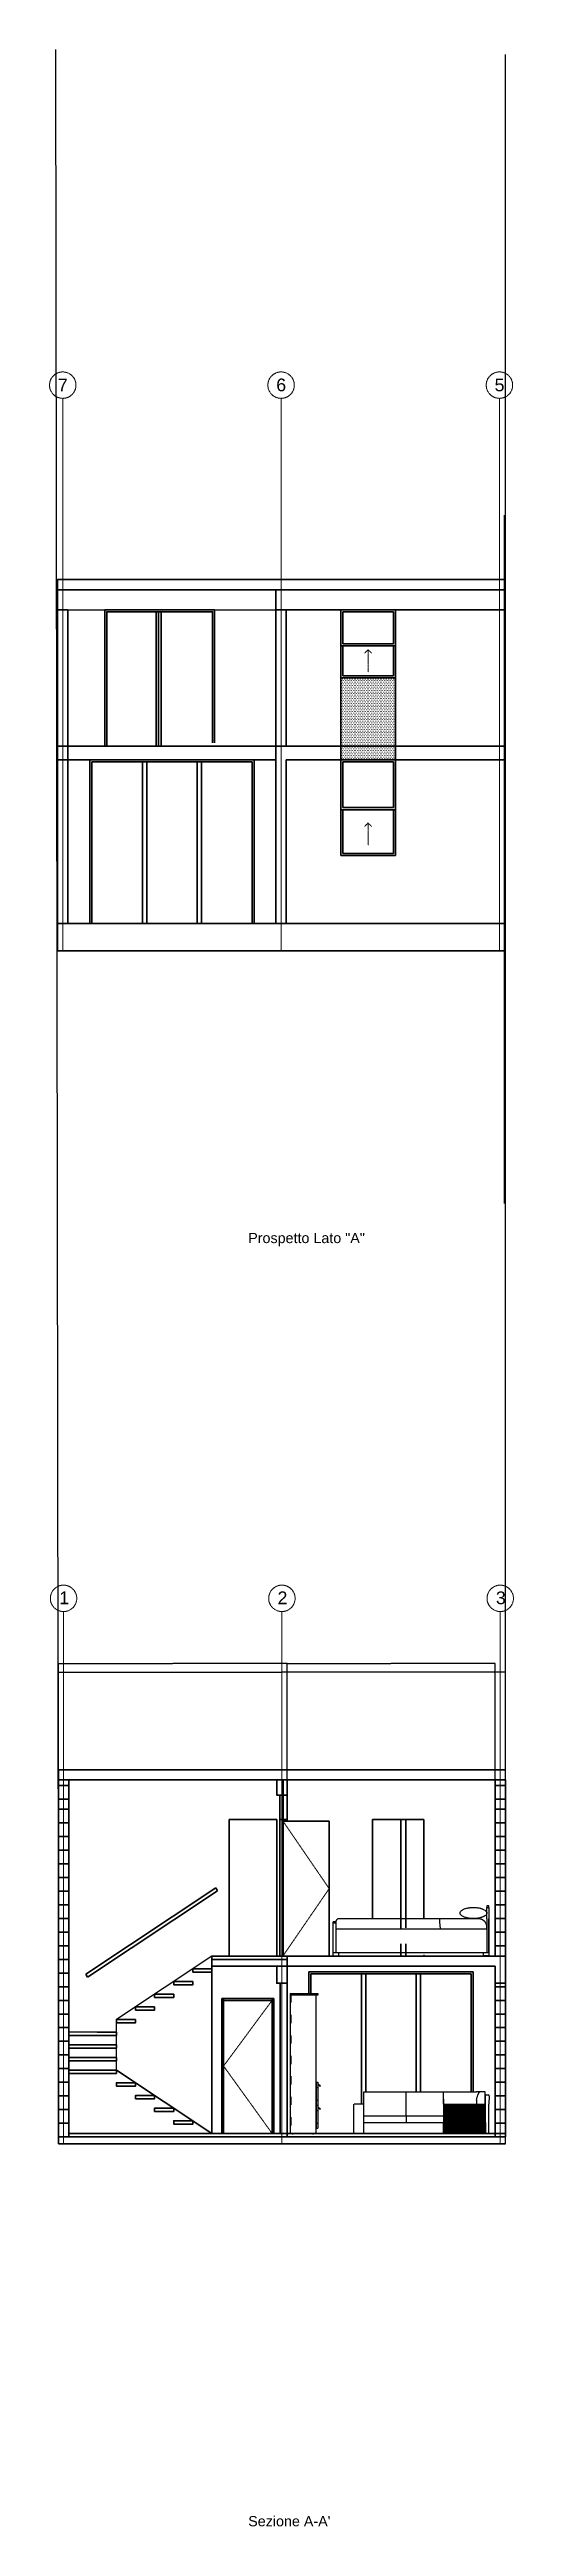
# Model space of a CAD drawing. Header units: millimetres. Extents: x -97637 to -42340, y -629302 to -310830.
# Drawn here: x -47034 to -46354, y -314460 to -310830 of the extents above; entities that cross this region are included whole.
import ezdxf

# ---------------------------------------------------------------- set-up
doc = ezdxf.new("R2010")
doc.units = ezdxf.units.MM
for name, pattern in [('ACAD_ISO03W100', [30, 12, -18]), ('CENTER2', [1.125, 0.75, -0.125, 0.125, -0.125]), ('HIDDEN', [0.375, 0.25, -0.125])]:
    doc.linetypes.add(name, pattern=pattern)
for name, color, linetype, lineweight in [('A-ANNO-DIMS', 3, 'Continuous', 18), ('A-ANNO-SYMB', 3, 'Continuous', 18), ('A-ANNO-TEXT', 3, 'Continuous', 18), ('A-ELEV-MBE1', 7, 'Continuous', 35), ('A-ELEV-OVHD', 3, 'HIDDEN', 18), ('A-ELEV-PATT', 8, 'Continuous', 18), ('A-SECT-MCUT', 7, 'Continuous', 35), ('A-WALL-FULL-INTR', 7, 'Continuous', 35)]:
    doc.layers.add(name, color=color, linetype=linetype, lineweight=lineweight)
doc.layers.add('Common_Layer', color=7, linetype='Continuous')
doc.styles.add('E-ROMANS', font='romans.shx', dxfattribs={"width": 0.8})
doc.styles.get("Standard").update_dxf_attribs({"font": 'arial.ttf'})
doc.dimstyles.new('E-0050_TICK_18', dxfattribs={"dimscale": 0.001, "dimtxt": 90, "dimasz": 90, "dimexe": 45, "dimexo": 30, "dimgap": 45, "dimtad": 0, "dimzin": 0, "dimdsep": 46, "dimtxsty": 'E-ROMANS', "dimblk": 'OBLIQUE', "dimcen": 45, "dimclrd": 256, "dimclre": 256, "dimclrt": 256, "dimadec": 0, "dimazin": 0, "dimtfac": 1, "dimtmove": 1, "dimatfit": 3, "dimldrblk": 'OPEN90', "dimfxl": 1, "dimtfill": 1, "dimtolj": 1, "dimtzin": 0, "dimarcsym": 0})
pattern_1 = [(45, (-43640.73705, -282705.3433), (-0.224506403, 0.224506403), [])]

msp = doc.modelspace()

# ---------------------------------------------------------------- texts
at = {"color": 18, "true_color": 0x000000, "char_height": 15, "attachment_point": 1}
for s, insert in [('Prospetto Lato "A"', (-46742.508, -312564.328)), ("Sezione A-A'", (-46742.508, -314444.571))]:
    msp.add_mtext_dynamic_manual_height_columns(s, width=1464.0773, gutter_width=12.5, heights=[0], dxfattribs=dict(at, insert=insert))
at = {"layer": 'A-ANNO-TEXT', "char_height": 18.60834}
for s, insert, attachment_point in [('{\\fArial|b0|i0|c0|p34;7}', (-47014.339, -311322.188), 5), ('{\\fArial|b0|i0|c0|p34;6}', (-46694.218, -311321.991), 5), ('{\\fArial|b0|i0|c0|p34;5}', (-46374.193, -311322.029), 5), ('{\\fArial|b0|i0|c0|p34;1}', (-47019.543, -313089.783), 1), ('{\\fArial|b0|i0|c0|p34;2}', (-46699.543, -313089.783), 1), ('{\\fArial|b0|i0|c0|p34;3}', (-46379.543, -313089.783), 1)]:
    msp.add_mtext(s, dxfattribs=dict(at, insert=insert, attachment_point=attachment_point))

# ---------------------------------------------------------------- blocks, each defined once
blk = doc.blocks.new('_Oblique')
at = {"color": 0, "linetype": 'ByBlock', "lineweight": -2}
blk.add_line((-0.5, -0.5), (0.5, 0.5), dxfattribs=at)
blk = doc.blocks.new('*D20')
at = {"layer": 'A-ANNO-DIMS', "lineweight": -2, "transparency": 16777216}
for p, q in [((-46694.3, -312151.2), (-46694.3, -312151.2)), ((-46694.3, -312151.2), (-46534.6, -312151.2)), ((-46374.3, -312151.2), (-46534.1, -312151.2)), ((-46374.3, -312151.2), (-46374.3, -312151.2))]:
    blk.add_line(p, q, dxfattribs=at)
at = {"layer": 'A-ANNO-DIMS', "lineweight": -2, "transparency": 16777216, "xscale": 0.09, "yscale": 0.09, "zscale": 0.09, "rotation": 180}
blk.add_blockref('_Oblique', (-46694.3, -312151.2), dxfattribs=at)
at = {"layer": 'A-ANNO-DIMS', "lineweight": -2, "transparency": 16777216, "xscale": 0.09, "yscale": 0.09, "zscale": 0.09}
blk.add_blockref('_Oblique', (-46374.3, -312151.2), dxfattribs=at)
at = {"layer": 'A-ANNO-DIMS', "transparency": 16777216, "insert": (-46534.3, -312151.2), "char_height": 0.09, "attachment_point": 5, "style": 'E-ROMANS', "bg_fill": 3, "box_fill_scale": 1.1, "bg_fill_color": 256, "bg_fill_true_color": 13158600, "bg_fill_transparency": 0}
blk.add_mtext('\\A1;320.00', dxfattribs=at)
blk = doc.blocks.new('_Open90')
at = {"color": 0, "linetype": 'ByBlock', "lineweight": -2}
for p, q in [((0, 0), (-1, 0)), ((-0.5, 0.5), (0, 0)), ((0, 0), (-0.5, -0.5))]:
    blk.add_line(p, q, dxfattribs=at)
blk = doc.blocks.new('*D33')
at = {"layer": 'A-ANNO-DIMS', "lineweight": -2, "transparency": 16777216}
for p, q in [((-47020.6, -313368.9), (-47020.6, -313195.4)), ((-47020.6, -313195.5), (-46853.4, -313195.5)), ((-46685.6, -313195.5), (-46852.9, -313195.5)), ((-46685.6, -313375.7), (-46685.6, -313195.4))]:
    blk.add_line(p, q, dxfattribs=at)
at = {"layer": 'A-ANNO-DIMS', "lineweight": -2, "transparency": 16777216, "xscale": 0.09, "yscale": 0.09, "zscale": 0.09, "rotation": 180}
blk.add_blockref('_Oblique', (-47020.6, -313195.5), dxfattribs=at)
at = {"layer": 'A-ANNO-DIMS', "lineweight": -2, "transparency": 16777216, "xscale": 0.09, "yscale": 0.09, "zscale": 0.09}
blk.add_blockref('_Oblique', (-46685.6, -313195.5), dxfattribs=at)
at = {"layer": 'A-ANNO-DIMS', "transparency": 16777216, "insert": (-46853.1, -313195.5), "char_height": 0.09, "attachment_point": 5, "style": 'E-ROMANS', "bg_fill": 3, "box_fill_scale": 1.1, "bg_fill_color": 256, "bg_fill_true_color": 13158600, "bg_fill_transparency": 0}
blk.add_mtext('\\A1;335.00', dxfattribs=at)
blk = doc.blocks.new('*D34')
at = {"layer": 'A-ANNO-DIMS', "lineweight": -2, "transparency": 16777216}
for p, q in [((-46685.6, -313375.7), (-46685.6, -313195.4)), ((-46685.6, -313195.5), (-46533.4, -313195.5)), ((-46380.6, -313195.5), (-46532.9, -313195.5)), ((-46380.6, -313375.7), (-46380.6, -313195.4))]:
    blk.add_line(p, q, dxfattribs=at)
at = {"layer": 'A-ANNO-DIMS', "lineweight": -2, "transparency": 16777216, "xscale": 0.09, "yscale": 0.09, "zscale": 0.09, "rotation": 180}
blk.add_blockref('_Oblique', (-46685.6, -313195.5), dxfattribs=at)
at = {"layer": 'A-ANNO-DIMS', "lineweight": -2, "transparency": 16777216, "xscale": 0.09, "yscale": 0.09, "zscale": 0.09}
blk.add_blockref('_Oblique', (-46380.6, -313195.5), dxfattribs=at)
at = {"layer": 'A-ANNO-DIMS', "transparency": 16777216, "insert": (-46533.1, -313195.5), "char_height": 0.09, "attachment_point": 5, "style": 'E-ROMANS', "bg_fill": 3, "box_fill_scale": 1.1, "bg_fill_color": 256, "bg_fill_true_color": 13158600, "bg_fill_transparency": 0}
blk.add_mtext('\\A1;305.00', dxfattribs=at)
blk = doc.blocks.new('*D35')
at = {"layer": 'A-ANNO-DIMS', "lineweight": -2, "transparency": 16777216}
for p, q in [((-47020.6, -313350.9), (-47020.6, -313207.8)), ((-47020.6, -313207.9), (-46693.4, -313207.9)), ((-46365.6, -313207.9), (-46692.9, -313207.9)), ((-46365.6, -313350.9), (-46365.6, -313207.8))]:
    blk.add_line(p, q, dxfattribs=at)
at = {"layer": 'A-ANNO-DIMS', "lineweight": -2, "transparency": 16777216, "xscale": 0.09, "yscale": 0.09, "zscale": 0.09, "rotation": 180}
blk.add_blockref('_Oblique', (-47020.6, -313207.9), dxfattribs=at)
at = {"layer": 'A-ANNO-DIMS', "lineweight": -2, "transparency": 16777216, "xscale": 0.09, "yscale": 0.09, "zscale": 0.09}
blk.add_blockref('_Oblique', (-46365.6, -313207.9), dxfattribs=at)
at = {"layer": 'A-ANNO-DIMS', "transparency": 16777216, "insert": (-46693.1, -313207.9), "char_height": 0.09, "attachment_point": 5, "style": 'E-ROMANS', "bg_fill": 3, "box_fill_scale": 1.1, "bg_fill_color": 256, "bg_fill_true_color": 13158600, "bg_fill_transparency": 0}
blk.add_mtext('\\A1;655.00', dxfattribs=at)

# ---------------------------------------------------------------- hatches: boundary and pattern name
at = {"layer": 'A-ELEV-PATT'}
h = msp.add_hatch(dxfattribs=at)
h.set_pattern_fill('DOTS', color=256, scale=1.5, angle=180, style=0)
h.set_pattern_definition([(360, (-49441.1655, -338401.3612), (1.190625, 2.38125), [0, -2.38125])])
h.paths.add_polyline_path([(-46526.839, -311751.238), (-46606.839, -311751.238), (-46606.839, -311871.238), (-46526.839, -311871.238)])
at = {"layer": 'A-ELEV-PATT', "linetype": 'CENTER2'}
h = msp.add_hatch(dxfattribs=at)
h.set_pattern_fill('ANSI31', color=256, scale=0.1, angle=-90)
h.set_pattern_definition([(315, (-15923.3402, -320237.61514), (0.224506403, 0.224506403), [])])
h.paths.add_polyline_path([(-46408.193, -313840.951), (-46456.092, -313840.951), (-46456.092, -313858.195), (-46408.193, -313858.195)])
h = msp.add_hatch(dxfattribs=at)
h.set_pattern_fill('ANSI31', color=256, scale=0.1)
h.set_pattern_definition(pattern_1)
h.paths.add_polyline_path([(-46394.823, -313867.756), (-46456.092, -313867.756), (-46456.092, -313883.911), (-46394.823, -313883.911)])
h.paths.add_polyline_path([(-46395.048, -313840.951), (-46408.193, -313840.951), (-46408.193, -313867.756), (-46395.048, -313867.756)])
h = msp.add_hatch(dxfattribs=at)
h.set_pattern_fill('ANSI31', color=256, scale=0.1)
h.set_pattern_definition(pattern_1)
h.paths.add_polyline_path([(-46408.193, -313858.195), (-46456.092, -313858.195), (-46456.092, -313867.756), (-46408.193, -313867.756)])

# ---------------------------------------------------------------- linework, layer by layer
for p, q in [((-47006.839, -311651.238), (-46701.839, -311651.238)), ((-46795.64, -313623.931), (-46935.64, -313716.781)), ((-46680.993, -313678.771), (-46640.636, -313678.771)), ((-46680.993, -313678.885), (-46680.993, -313883.911)), ((-46680.13, -313680.18), (-46680.993, -313680.18)), ((-46640.528, -313681.475), (-46680.993, -313681.475)), ((-46643.225, -313681.475), (-46643.225, -313883.911)), ((-46640.528, -313678.885), (-46640.528, -313681.475)), ((-46935.64, -313791.017), (-46935.64, -313721.781)), ((-46643.117, -313808.807), (-46640.528, -313808.807)), ((-46643.117, -313808.807), (-46643.117, -313842.474)), ((-46643.117, -313816.36), (-46640.528, -313816.36)), ((-46640.528, -313808.807), (-46640.528, -313842.474)), ((-46639.772, -313811.406), (-46636.751, -313814.114)), ((-46637.938, -313813.564), (-46637.938, -313813.564)), ((-46637.938, -313813.564), (-46637.938, -313813.564)), ((-46637.663, -313813.297), (-46637.663, -313813.297)), ((-46637.663, -313813.297), (-46637.663, -313813.297)), ((-46572.929, -313883.911), (-46572.929, -313822.825)), ((-46510.918, -313858.195), (-46510.918, -313822.825)), ((-46456.092, -313840.951), (-46456.092, -313822.825)), ((-46643.117, -313834.921), (-46640.528, -313834.921)), ((-46643.117, -313842.474), (-46640.528, -313842.474)), ((-46643.117, -313842.69), (-46640.528, -313842.69)), ((-46643.117, -313842.69), (-46643.117, -313876.358)), ((-46643.117, -313850.244), (-46640.528, -313850.244)), ((-46640.528, -313842.69), (-46640.528, -313876.358)), ((-46639.772, -313845.289), (-46636.751, -313847.998)), ((-46637.663, -313847.18), (-46637.663, -313847.18)), ((-46637.663, -313847.18), (-46637.663, -313847.18)), ((-46587.902, -313883.911), (-46587.902, -313840.951)), ((-46572.929, -313858.195), (-46510.918, -313858.195)), ((-46510.918, -313858.195), (-46456.092, -313858.195)), ((-46510.918, -313858.195), (-46510.918, -313867.756)), ((-46456.092, -313858.195), (-46408.193, -313858.195)), ((-46389.651, -313883.911), (-46389.651, -313840.951)), ((-46680.993, -313883.911), (-46643.225, -313883.911)), ((-46677.726, -313883.911), (-46678.345, -313883.911)), ((-46678.345, -313883.911), (-46678.29, -313884.343)), ((-46678.29, -313884.343), (-46677.726, -313884.343)), ((-46677.726, -313883.911), (-46677.106, -313883.911)), ((-46677.161, -313884.343), (-46677.726, -313884.343)), ((-46676.597, -313883.911), (-46677.217, -313883.911)), ((-46677.161, -313884.343), (-46676.597, -313884.343)), ((-46676.597, -313883.911), (-46675.977, -313883.911)), ((-46676.033, -313884.343), (-46676.597, -313884.343)), ((-46675.977, -313883.911), (-46676.033, -313884.343)), ((-46647.622, -313883.911), (-46648.241, -313883.911)), ((-46648.241, -313883.911), (-46648.186, -313884.343)), ((-46648.186, -313884.343), (-46647.622, -313884.343)), ((-46647.622, -313883.911), (-46647.002, -313883.911)), ((-46647.057, -313884.343), (-46647.622, -313884.343)), ((-46646.493, -313883.911), (-46647.113, -313883.911)), ((-46647.057, -313884.343), (-46646.493, -313884.343)), ((-46646.493, -313883.911), (-46645.874, -313883.911)), ((-46645.929, -313884.343), (-46646.493, -313884.343)), ((-46645.874, -313883.911), (-46645.929, -313884.343)), ((-46643.117, -313876.358), (-46643.225, -313876.358)), ((-46643.117, -313868.804), (-46640.528, -313868.804)), ((-46643.117, -313876.358), (-46640.528, -313876.358)), ((-46389.651, -313883.911), (-46587.902, -313883.911)), ((-46572.929, -313867.756), (-46408.193, -313867.756))]:
    msp.add_line(p, q)
at = {"color": 1}
for p, q in [((-46791.813, -311651.238), (-46952.759, -311651.238)), ((-46733.921, -311871.243), (-46974.575, -311871.243)), ((-46485.288, -313622.108), (-46485.288, -313623.931)), ((-46365.64, -313898.911), (-46365.64, -313888.911))]:
    msp.add_line(p, q, dxfattribs=at)
at = {"linetype": 'CENTER2'}
for p, q in [((-46618.115, -313623.634), (-46618.115, -313573.772)), ((-46613.992, -313573.772), (-46618.115, -313573.772)), ((-46613.992, -313573.772), (-46613.992, -313619.282)), ((-46404.142, -313569.421), (-46609.688, -313569.421)), ((-46390.076, -313550.523), (-46392.755, -313550.523)), ((-46392.755, -313550.523), (-46392.755, -313552.698)), ((-46392.755, -313569.421), (-46392.755, -313552.698)), ((-46392.755, -313552.698), (-46390.076, -313552.698)), ((-46392.755, -313569.421), (-46392.755, -313619.282)), ((-46390.076, -313552.698), (-46390.076, -313550.523)), ((-46390.076, -313552.698), (-46390.076, -313550.523)), ((-46390.076, -313552.698), (-46390.076, -313623.634)), ((-46390.076, -313619.282), (-46390.076, -313569.421)), ((-46613.992, -313576.044), (-46618.115, -313576.044)), ((-46392.755, -313584.738), (-46613.992, -313584.738)), ((-46390.076, -313619.282), (-46618.115, -313619.282)), ((-46618.115, -313623.634), (-46609.7, -313623.634)), ((-46609.7, -313623.634), (-46609.7, -313619.282)), ((-46397.924, -313623.634), (-46397.924, -313619.282)), ((-46390.076, -313623.634), (-46397.924, -313623.634)), ((-46390.076, -313619.282), (-46390.076, -313623.634)), ((-46572.929, -313822.825), (-46408.193, -313822.825)), ((-46407.812, -313832.69), (-46404.486, -313824.084)), ((-46572.929, -313840.951), (-46587.902, -313840.951)), ((-46456.092, -313833.678), (-46456.092, -313867.756)), ((-46456.092, -313840.951), (-46456.092, -313883.911)), ((-46456.092, -313840.951), (-46408.193, -313840.951)), ((-46394.823, -313883.911), (-46394.823, -313828.662)), ((-46456.092, -313867.756), (-46408.193, -313867.756)), ((-46408.193, -313867.756), (-46394.823, -313867.756))]:
    msp.add_line(p, q, dxfattribs=at)
at = {"linetype": 'ACAD_ISO03W100'}
for p, q in [((-46680.13, -313680.18), (-46680.13, -313883.911)), ((-46680.13, -313878.947), (-46680.993, -313878.947))]:
    msp.add_line(p, q, dxfattribs=at)
at = {"color": 18, "true_color": 0x000000}
msp.add_line((-47005.64, -313791.061), (-47005.64, -313796.061), dxfattribs=at)
at = {"color": 7, "linetype": 'CENTER2', "true_color": 0xffffff}
msp.add_line((-46408.193, -313840.951), (-46395.048, -313840.951), dxfattribs=at)
for points in [[(-46640.528, -313811.406), (-46639.772, -313811.406)], [(-46640.528, -313812.701), (-46639.581, -313812.701), (-46637.119, -313814.526), (-46636.751, -313814.114)], [(-46393.399, -313827.2), (-46390.886, -313827.2)], [(-46640.528, -313845.289), (-46639.772, -313845.289)], [(-46640.528, -313846.584), (-46639.581, -313846.584), (-46637.119, -313848.409), (-46636.751, -313847.998)], [(-46389.643, -313828.662), (-46389.651, -313840.951)]]:
    msp.add_lwpolyline(points)
at = {"linetype": 'CENTER2'}
for points in [[(-46395.969, -313822.825), (-46408.193, -313822.825)], [(-46408.193, -313835.565), (-46408.193, -313867.756), (-46395.048, -313867.756), (-46395.048, -313823.956)]]:
    msp.add_lwpolyline(points, dxfattribs=at)
msp.add_lwpolyline([(-46456.092, -313867.756), (-46394.823, -313867.756), (-46394.823, -313883.911), (-46456.092, -313883.911)], close=True, dxfattribs=at)
for centre, radius, start, end in [((-46609.817, -313573.712), 4.297, 86.529452, 180.809146), ((-46401.389, -313572.854), 60.67, 176.539582, 191.076375), ((-46405.147, -313581.771), 12.391, 346.14539, 85.347159), ((-46402.342, -313825.28), 2.455, 96.360329, 166.903854), ((-46396.392, -313824.11), 1.353, 359.76207, 71.769268), ((-46401.578, -313834.98), 6.64, 157.919118, 185.04959)]:
    msp.add_arc(centre, radius, start, end, dxfattribs=at)
for centre, start, end in [((-46393.249, -313828.85), 95.302545, 166.53556), ((-46391.266, -313828.813), 5.302545, 76.53556)]:
    msp.add_arc(centre, 1.629, start, end)
msp.add_ellipse((-46412.435, -313560.928), major_axis=(19.562, 0), ratio=0.41780334, dxfattribs=at)
at = {"layer": 'A-ANNO-SYMB', "linetype": 'CENTER2'}
for p, q in [((-47014.339, -312151.238), (-47014.339, -311341.542)), ((-46694.339, -312151.238), (-46694.339, -311341.542)), ((-46374.384, -312151.283), (-46374.339, -311341.542)), ((-47013.14, -313898.911), (-47013.14, -313119.215)), ((-46693.14, -313898.911), (-46693.14, -313119.215)), ((-46373.14, -313898.911), (-46373.14, -313119.215))]:
    msp.add_line(p, q, dxfattribs=at)
for centre in [(-47014.339, -311322.188), (-46694.339, -311322.188), (-46374.339, -311322.188), (-47013.14, -313099.861), (-46693.14, -313099.861), (-46373.14, -313099.861)]:
    msp.add_circle(centre, 19.354, dxfattribs=at)
at = {"layer": 'A-ELEV-MBE1'}
for p, q in [((-46366.839, -311607.147), (-47021.839, -311607.147)), ((-47021.839, -311622.147), (-47021.839, -311607.147)), ((-46366.839, -311622.147), (-47021.839, -311622.147)), ((-47021.839, -311622.147), (-47021.839, -312151.238)), ((-46701.839, -311622.147), (-46701.839, -312111.238)), ((-46366.839, -311622.147), (-46366.839, -312111.238)), ((-47006.839, -311651.238), (-47021.839, -311651.238)), ((-47006.839, -311651.238), (-47006.839, -312111.238)), ((-46952.759, -311851.238), (-46952.759, -311651.238)), ((-46877.286, -311654.238), (-46877.286, -311851.238)), ((-46873.786, -311654.238), (-46873.786, -311851.238)), ((-46870.286, -311654.238), (-46870.286, -311851.238)), ((-46791.813, -311846.238), (-46791.813, -311651.238)), ((-46686.839, -311651.238), (-46701.839, -311651.238)), ((-46686.839, -311851.238), (-46686.834, -311651.238)), ((-46606.839, -311651.238), (-46686.834, -311651.238)), ((-46606.839, -311651.238), (-46606.839, -311871.238)), ((-46526.839, -311651.238), (-46606.839, -311651.238)), ((-46529.839, -311654.238), (-46603.839, -311654.238)), ((-46603.839, -311654.238), (-46603.839, -311701.238)), ((-46529.839, -311654.238), (-46529.839, -311701.238)), ((-46526.839, -311651.238), (-46526.839, -311871.238)), ((-46366.839, -311651.238), (-46526.839, -311651.238)), ((-46603.839, -311704.238), (-46603.839, -311748.238)), ((-46529.839, -311704.238), (-46529.839, -311748.238)), ((-46526.839, -311751.238), (-46606.839, -311751.238)), ((-46529.839, -311748.238), (-46603.839, -311748.238)), ((-46701.839, -311851.238), (-47021.839, -311851.238)), ((-46701.839, -311851.238), (-46366.839, -311851.238)), ((-47006.839, -311871.238), (-47021.839, -311871.238)), ((-47006.839, -311871.238), (-46701.839, -311871.238)), ((-46974.575, -311871.243), (-46974.575, -312111.238)), ((-46971.575, -311874.243), (-46971.575, -312111.238)), ((-46736.921, -311874.243), (-46971.575, -311874.243)), ((-46897.575, -311874.243), (-46897.575, -312111.238)), ((-46891.248, -311874.243), (-46891.248, -312111.238)), ((-46817.248, -311874.243), (-46817.248, -312111.238)), ((-46810.921, -311874.243), (-46810.921, -312111.238)), ((-46736.921, -311874.243), (-46736.921, -312111.238)), ((-46733.921, -312111.238), (-46733.921, -311871.243)), ((-46686.839, -311871.238), (-46686.839, -311891.238)), ((-46686.839, -311871.238), (-46366.839, -311871.238)), ((-46686.839, -311891.238), (-46686.839, -312111.238)), ((-46606.839, -311871.238), (-46606.839, -312011.238)), ((-46526.839, -311871.238), (-46606.839, -311871.238)), ((-46529.839, -311874.238), (-46603.839, -311874.238)), ((-46603.839, -311874.238), (-46603.839, -311941.238)), ((-46529.839, -311874.238), (-46529.839, -311941.238)), ((-46526.839, -311871.238), (-46526.839, -312011.238)), ((-46603.839, -311944.238), (-46603.839, -312008.238)), ((-46529.839, -311944.238), (-46529.839, -312008.238)), ((-46526.839, -312011.238), (-46606.839, -312011.238)), ((-46529.839, -312008.238), (-46603.839, -312008.238)), ((-46366.839, -312111.238), (-47021.839, -312111.238)), ((-46366.839, -312111.238), (-47021.839, -312111.238)), ((-46366.839, -312151.238), (-47021.839, -312151.238)), ((-46866.839, -312151.238), (-46787.248, -312151.238)), ((-46366.839, -312151.238), (-46366.839, -312171.238)), ((-46366.839, -312191.238), (-46366.839, -312211.238)), ((-46366.839, -312231.238), (-46366.839, -312251.238)), ((-46366.839, -312271.238), (-46366.839, -312291.238)), ((-46366.839, -312311.238), (-46366.839, -312331.238)), ((-46366.839, -312351.238), (-46366.839, -312371.238)), ((-46700.488, -313423.931), (-46770.635, -313423.931)), ((-46700.488, -313623.788), (-46700.488, -313423.931)), ((-46695.988, -313423.931), (-46685.64, -313423.931)), ((-46623.842, -313426.431), (-46691.488, -313426.431)), ((-46691.488, -313426.431), (-46691.488, -313623.931)), ((-46623.842, -313623.931), (-46623.842, -313426.431)), ((-46560.288, -313423.931), (-46485.288, -313423.931)), ((-46560.288, -313569.421), (-46560.288, -313423.931)), ((-46485.288, -313569.421), (-46485.288, -313423.931)), ((-46653.605, -313646.916), (-46653.605, -313678.771)), ((-46653.605, -313646.916), (-46412.951, -313646.916)), ((-46412.951, -313646.916), (-46412.951, -313822.825)), ((-46650.558, -313649.963), (-46650.558, -313678.771)), ((-46650.558, -313649.963), (-46415.951, -313649.963)), ((-46576.605, -313649.963), (-46576.605, -313840.951)), ((-46570.278, -313649.963), (-46570.278, -313822.825)), ((-46496.278, -313649.963), (-46496.278, -313822.825)), ((-46489.951, -313649.963), (-46489.951, -313822.825)), ((-46415.951, -313649.963), (-46415.951, -313822.825)), ((-46704.988, -313686.411), (-46781.14, -313686.411)), ((-46781.14, -313686.411), (-46781.14, -313883.911)), ((-46704.988, -313688.911), (-46781.14, -313688.911)), ((-46778.64, -313686.411), (-46778.64, -313883.911)), ((-46707.488, -313883.911), (-46707.488, -313686.411)), ((-46704.988, -313883.911), (-46704.988, -313686.411)), ((-46935.64, -313772.491), (-47005.64, -313772.491)), ((-46795.64, -313883.867), (-46935.64, -313791.017))]:
    msp.add_line(p, q, dxfattribs=at)
for points in [[(-47006.839, -311651.238), (-47021.839, -311651.238)], [(-46794.813, -311846.238), (-46794.813, -311654.238), (-46949.759, -311654.238), (-46949.759, -311851.238)], [(-46606.839, -311704.238), (-46526.839, -311704.238)], [(-46603.839, -311701.238), (-46529.839, -311701.238)], [(-46606.839, -311944.238), (-46526.839, -311944.238)], [(-46603.839, -311941.238), (-46529.839, -311941.238)], [(-46770.635, -313623.931), (-46770.635, -313423.931)], [(-46790.066, -313524.235), (-46980.639, -313650.625)], [(-46787.302, -313528.401), (-46977.875, -313654.792)], [(-46787.302, -313528.401), (-46790.066, -313524.235)], [(-46795.64, -313865.341), (-46795.64, -313638.931)], [(-46980.639, -313650.625), (-46977.875, -313654.792)], [(-46963.64, -313740.351), (-46935.64, -313740.351), (-46935.64, -313735.351), (-46963.64, -313735.351)], [(-47005.64, -313796.061), (-46935.64, -313796.061), (-46935.64, -313791.061), (-47005.64, -313791.061)], [(-46795.64, -313865.341), (-46795.64, -313883.911)]]:
    msp.add_lwpolyline(points, dxfattribs=at)
for points in [[(-46795.64, -313642.501), (-46823.64, -313642.501), (-46823.64, -313647.501), (-46795.64, -313647.501)], [(-46851.64, -313679.641), (-46879.64, -313679.641), (-46879.64, -313684.641), (-46851.64, -313684.641)], [(-46823.64, -313661.071), (-46851.64, -313661.071), (-46851.64, -313666.071), (-46823.64, -313666.071)], [(-46907.64, -313716.781), (-46935.64, -313716.781), (-46935.64, -313721.781), (-46907.64, -313721.781)], [(-46879.64, -313698.211), (-46907.64, -313698.211), (-46907.64, -313703.211), (-46879.64, -313703.211)], [(-46935.64, -313735.351), (-47005.64, -313735.054), (-47005.64, -313740.435), (-46935.64, -313740.351)], [(-46935.64, -313753.921), (-47005.64, -313753.921), (-47005.64, -313758.921), (-46935.64, -313758.921)], [(-46935.64, -313772.491), (-47005.64, -313772.491), (-47005.64, -313777.491), (-46935.64, -313777.491)], [(-46907.64, -313809.587), (-46935.64, -313809.587), (-46935.64, -313814.587), (-46907.64, -313814.587)], [(-46879.64, -313828.157), (-46907.64, -313828.157), (-46907.64, -313833.157), (-46879.64, -313833.157)], [(-46851.64, -313846.727), (-46879.64, -313846.727), (-46879.64, -313851.727), (-46851.64, -313851.727)], [(-46823.64, -313865.297), (-46851.64, -313865.297), (-46851.64, -313870.297), (-46823.64, -313870.297)]]:
    msp.add_lwpolyline(points, close=True, dxfattribs=at)
at = {"layer": 'A-ELEV-OVHD'}
for points in [[(-46571.839, -311714.747), (-46566.839, -311709.747)], [(-46566.839, -311742.796), (-46566.839, -311709.747)], [(-46561.839, -311714.747), (-46566.839, -311709.747)], [(-46571.839, -311968.699), (-46566.839, -311963.699)], [(-46566.839, -311996.749), (-46566.839, -311963.699)], [(-46561.839, -311968.699), (-46566.839, -311963.699)], [(-46691.488, -313426.431), (-46623.842, -313525.181), (-46691.488, -313623.706)], [(-46707.488, -313688.911), (-46778.64, -313785.161), (-46707.488, -313883.911)]]:
    msp.add_lwpolyline(points, dxfattribs=at)
at = {"layer": 'A-SECT-MCUT'}
for p, q in [((-47020.64, -313350.911), (-46365.64, -313350.911)), ((-47020.64, -313366.021), (-47020.64, -313350.911)), ((-47020.64, -313366.021), (-47020.64, -313898.911)), ((-47020.64, -313366.021), (-46365.64, -313366.021)), ((-47005.64, -313393.911), (-47020.64, -313393.911)), ((-47005.64, -313408.911), (-47020.64, -313408.911)), ((-47005.64, -313428.911), (-47020.64, -313428.911)), ((-46365.64, -313393.911), (-46380.64, -313393.911)), ((-46365.64, -313408.911), (-46380.64, -313408.911)), ((-46365.64, -313428.911), (-46380.64, -313428.911)), ((-47005.64, -313448.911), (-47020.64, -313448.911)), ((-46365.64, -313448.911), (-46380.64, -313448.911)), ((-47005.64, -313468.911), (-47020.64, -313468.911)), ((-47005.64, -313488.911), (-47020.64, -313488.911)), ((-46365.64, -313468.911), (-46380.64, -313468.911)), ((-46365.64, -313488.911), (-46380.64, -313488.911)), ((-47005.64, -313508.911), (-47020.64, -313508.911)), ((-47005.64, -313528.911), (-47020.64, -313528.911)), ((-46365.64, -313508.911), (-46380.64, -313508.911)), ((-46365.64, -313528.911), (-46380.64, -313528.911)), ((-47005.64, -313548.911), (-47020.64, -313548.911)), ((-47005.64, -313568.911), (-47020.64, -313568.911)), ((-46365.64, -313548.911), (-46380.64, -313548.911)), ((-46365.64, -313568.911), (-46380.64, -313568.911)), ((-47005.64, -313588.911), (-47020.64, -313588.911)), ((-47005.64, -313608.911), (-47020.64, -313608.911)), ((-46365.64, -313588.911), (-46380.64, -313588.911)), ((-46365.64, -313608.911), (-46380.64, -313608.911)), ((-47005.64, -313628.911), (-47020.64, -313628.911)), ((-46795.64, -313623.931), (-46685.64, -313623.931)), ((-46795.64, -313628.931), (-46685.64, -313628.931)), ((-46795.64, -313638.931), (-46700.64, -313638.931)), ((-46700.64, -313638.931), (-46380.64, -313638.931)), ((-46685.64, -313623.931), (-46365.64, -313623.931)), ((-46380.64, -313638.931), (-46380.64, -313888.911)), ((-47005.64, -313648.911), (-47020.64, -313648.911)), ((-47005.64, -313668.911), (-47020.64, -313668.911)), ((-46365.64, -313668.911), (-46380.64, -313668.911)), ((-47005.64, -313688.911), (-47020.64, -313688.911)), ((-47005.64, -313708.911), (-47020.64, -313708.911)), ((-46365.64, -313688.911), (-46380.64, -313688.911)), ((-46365.64, -313708.911), (-46380.64, -313708.911)), ((-47005.64, -313728.911), (-47020.64, -313728.911)), ((-47005.64, -313748.911), (-47020.64, -313748.911)), ((-46365.64, -313728.911), (-46380.64, -313728.911)), ((-46365.64, -313748.911), (-46380.64, -313748.911)), ((-47005.64, -313768.911), (-47020.64, -313768.911)), ((-47005.64, -313788.911), (-47020.64, -313788.911)), ((-46365.64, -313768.911), (-46380.64, -313768.911)), ((-46365.64, -313788.911), (-46380.64, -313788.911)), ((-47005.64, -313808.911), (-47020.64, -313808.911)), ((-46365.64, -313808.911), (-46380.64, -313808.911)), ((-47005.64, -313828.911), (-47020.64, -313828.911)), ((-47005.64, -313848.911), (-47020.64, -313848.911)), ((-46365.64, -313828.911), (-46380.64, -313828.911)), ((-46365.64, -313848.911), (-46380.64, -313848.911)), ((-47005.64, -313868.911), (-47020.64, -313868.911)), ((-47020.64, -313888.911), (-46365.64, -313888.911)), ((-47020.64, -313898.911), (-46365.64, -313898.911)), ((-47005.64, -313883.911), (-46685.64, -313883.911)), ((-46685.64, -313883.911), (-46685.64, -313888.911)), ((-46685.64, -313883.911), (-46365.64, -313883.911)), ((-46365.64, -313868.911), (-46380.64, -313868.911))]:
    msp.add_line(p, q, dxfattribs=at)
at = {"layer": 'A-SECT-MCUT', "color": 252, "true_color": 0x939598}
for p, q in [((-46518.665, -313582.947), (-46518.665, -313423.931)), ((-46511.72, -313582.875), (-46511.72, -313423.931)), ((-46518.665, -313623.931), (-46518.665, -313606.293)), ((-46511.72, -313623.931), (-46511.72, -313606.293))]:
    msp.add_line(p, q, dxfattribs=at)
at = {"layer": 'A-SECT-MCUT'}
for points in [[(-46795.64, -313623.931), (-46795.64, -313638.931)], [(-46685.64, -313623.931), (-46685.64, -313663.931), (-46700.64, -313663.931), (-46700.64, -313638.931)], [(-46365.64, -313623.931), (-46365.64, -313663.931), (-46380.64, -313663.931), (-46380.64, -313638.931)]]:
    msp.add_lwpolyline(points, dxfattribs=at)
at = {"layer": 'A-WALL-FULL-INTR'}
for p, q in [((-46695.64, -313663.931), (-46695.64, -313883.911)), ((-46685.64, -313663.931), (-46685.64, -313883.911))]:
    msp.add_line(p, q, dxfattribs=at)
at = {"layer": 'Common_Layer', "color": 7, "linetype": 'Continuous', "lineweight": 0}
for p, q in [((-46551.956, -313883.911), (-46550.049, -313883.911)), ((-46481.191, -313883.911), (-46479.448, -313883.911))]:
    msp.add_line(p, q, dxfattribs=at)

msp.set_redraw_order([(e.dxf.handle, doc.entitydb.next_handle()) for e in msp.query("TEXT MTEXT ATTDEF DIMENSION ARC_DIMENSION")])  # texts and dimensions are drawn at this point

# ---------------------------------------------------------------- next in the draw order: dimensions: what is measured, and where the dimension line sits
at = {"layer": 'A-ANNO-DIMS'}
for base, p1, p2, picture, middle in [((-46374.339, -312151.238), (-46694.339, -312151.238), (-46374.339, -312151.238), '*D20', (-46534.339, -312151.238)), ((-46685.64, -313195.493), (-47020.64, -313368.911), (-46685.64, -313375.718), '*D33', (-46853.14, -313195.493))]:
    dim = msp.add_linear_dim(base=base, p1=p1, p2=p2, dimstyle='E-0050_TICK_18', dxfattribs=at)
    dim.commit()
    dim.dimension.update_dxf_attribs({"geometry": picture, "text_midpoint": middle})

# ---------------------------------------------------------------- next in the draw order: linework, layer by layer
at = {"color": 7, "true_color": 0xffffff}
msp.add_line((-46366.839, -312521.527), (-46366.839, -311512.742), dxfattribs=at)
at = {"layer": 'A-SECT-MCUT'}
msp.add_line((-47005.64, -313373.911), (-47020.64, -313373.911), dxfattribs=at)

# ---------------------------------------------------------------- next in the draw order: dimensions: what is measured, and where the dimension line sits
at = {"layer": 'A-ANNO-DIMS'}
dim = msp.add_linear_dim(base=(-46380.64, -313195.493), p1=(-46685.64, -313375.718), p2=(-46380.64, -313375.718), dimstyle='E-0050_TICK_18', dxfattribs=at)
dim.commit()
dim.dimension.update_dxf_attribs({"geometry": '*D34', "text_midpoint": (-46533.14, -313195.493)})

# ---------------------------------------------------------------- next in the draw order: linework, layer by layer
at = {"layer": 'A-SECT-MCUT'}
msp.add_line((-46365.64, -313373.911), (-46380.64, -313373.911), dxfattribs=at)
at = {"layer": 'A-WALL-FULL-INTR'}
for p, q in [((-46695.988, -313388.246), (-46695.988, -313624.156)), ((-46685.64, -313388.021), (-46685.64, -313426.431))]:
    msp.add_line(p, q, dxfattribs=at)

# ---------------------------------------------------------------- next in the draw order: dimensions: what is measured, and where the dimension line sits
at = {"layer": 'A-ANNO-DIMS'}
dim = msp.add_linear_dim(base=(-46365.64, -313207.877), p1=(-47020.64, -313350.911), p2=(-46365.64, -313350.911), dimstyle='E-0050_TICK_18', dxfattribs=at)
dim.commit()
dim.dimension.update_dxf_attribs({"geometry": '*D35', "text_midpoint": (-46693.14, -313207.877)})

# ---------------------------------------------------------------- next in the draw order: linework, layer by layer
at = {"color": 240, "true_color": 0xed1f24}
msp.add_line((-47020.64, -313548.911), (-47024.344, -310830.451), dxfattribs=at)
at = {"color": 1}
msp.add_line((-46365.64, -313610.083), (-46365.64, -310837.65), dxfattribs=at)
at = {"layer": 'A-ANNO-SYMB', "linetype": 'CENTER2'}
msp.add_line((-46365.64, -313366.021), (-46365.64, -313186.653), dxfattribs=at)
at = {"layer": 'A-ELEV-MBE1'}
msp.add_lwpolyline([(-46691.488, -313623.931), (-46691.488, -313366.021)], dxfattribs=at)
at = {"layer": 'A-SECT-MCUT'}
for p, q in [((-47005.64, -313366.021), (-47005.64, -313888.911)), ((-46380.64, -313366.021), (-46380.64, -313623.931)), ((-46365.64, -313366.021), (-46365.64, -313888.911))]:
    msp.add_line(p, q, dxfattribs=at)
msp.add_lwpolyline([(-46685.64, -313366.021), (-46685.64, -313388.021), (-46700.64, -313388.021), (-46700.64, -313366.021)], dxfattribs=at)

doc.saveas('drawing.dxf')
